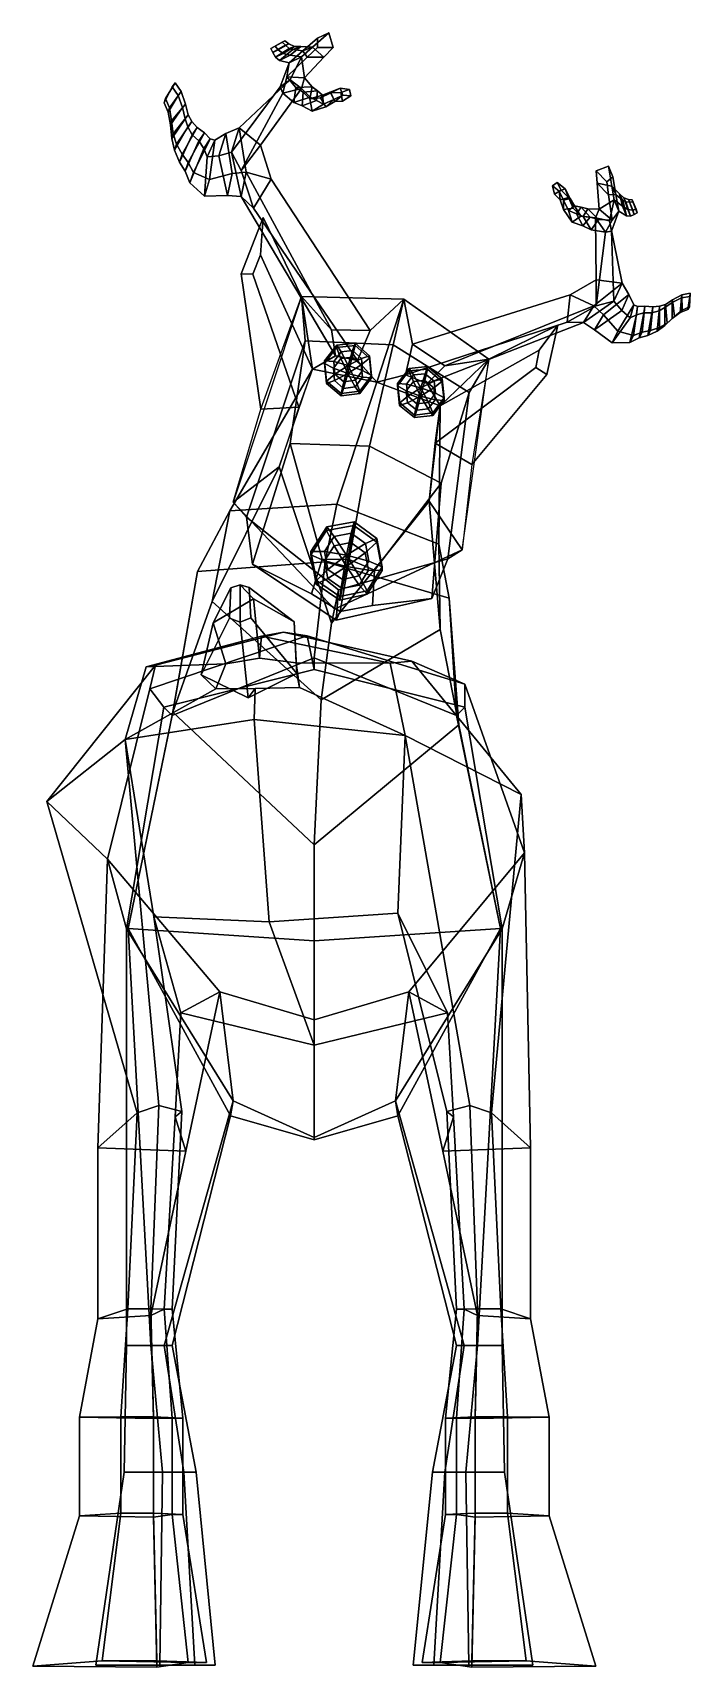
# Model space of a CAD drawing. Extents: x -83 to 111, y -151 to 330.
import ezdxf

# ---------------------------------------------------------------- set-up
doc = ezdxf.new("R2010")
doc.units = 0

msp = doc.modelspace()

# ---------------------------------------------------------------- linework, layer by layer
for points in [[(-12.830679, 325.566925, 200.126678), (-11.530196, 326.257477, 202.820618), (-8.694917, 327.778229, 203.067719), (-9.498033, 327.441772, 200.751144)], [(-8.520736, 326.514252, 204.353226), (-12.218382, 324.389587, 203.815842), (-12.830679, 325.566925, 200.126678), (-9.498033, 327.441772, 200.751144)], [(-10.668112, 325.186462, 206.751495), (-7.534149, 326.908112, 206.892456), (-8.694917, 327.778229, 203.067719), (-11.530196, 326.257477, 202.820618)], [(-7.534149, 326.908112, 206.892456), (-8.520736, 326.514252, 204.353226), (-9.498033, 327.441772, 200.751144), (-8.694917, 327.778229, 203.067719)], [(-0.506016, 325.98468, 214.430054), (4.327753, 330.223114, 211.132446), (0.923773, 328.634766, 209.913116), (-3.357312, 324.917084, 212.185349)], [(-3.357312, 324.917084, 212.185349), (0.923773, 328.634766, 209.913116), (0.906567, 325.906769, 209.445877), (-2.108557, 323.04715, 210.924774)], [(-0.506016, 325.98468, 214.430054), (2.857557, 323.038361, 213.042984), (5.609918, 325.901855, 211.101868), (4.327753, 330.223114, 211.132446)], [(4.327753, 330.223114, 211.132446), (5.609918, 325.901855, 211.101868), (0.906567, 325.906769, 209.445877), (0.923773, 328.634766, 209.913116)], [(-12.218382, 324.389587, 203.815842), (-10.668112, 325.186462, 206.751495), (-11.530196, 326.257477, 202.820618), (-12.830679, 325.566925, 200.126678)], [(-7.391225, 325.581268, 208.047073), (-11.3929, 322.994904, 208.272018), (-12.218382, 324.389587, 203.815842), (-8.520736, 326.514252, 204.353226)], [(-11.3929, 322.994904, 208.272018), (-9.150277, 324.057922, 211.16188), (-10.668112, 325.186462, 206.751495), (-12.218382, 324.389587, 203.815842)], [(-6.2939, 325.25119, 209.72551), (-10.274285, 322.080383, 211.20256), (-11.3929, 322.994904, 208.272018), (-7.391225, 325.581268, 208.047073)], [(-10.274285, 322.080383, 211.20256), (-7.142086, 323.569336, 213.643097), (-9.150277, 324.057922, 211.16188), (-11.3929, 322.994904, 208.272018)], [(-9.150277, 324.057922, 211.16188), (-5.820794, 326.148193, 210.624268), (-7.534149, 326.908112, 206.892456), (-10.668112, 325.186462, 206.751495)], [(-3.357312, 324.917084, 212.185349), (-7.441626, 321.308105, 214.355423), (-10.274285, 322.080383, 211.20256), (-6.2939, 325.25119, 209.72551)], [(-7.441626, 321.308105, 214.355423), (-3.751533, 323.092316, 216.646103), (-7.142086, 323.569336, 213.643097), (-10.274285, 322.080383, 211.20256)], [(-7.138368, 316.387512, 220.134125), (-3.751533, 323.092316, 216.646103), (-7.441626, 321.308105, 214.355423), (-10.060279, 314.24826, 216.914398)], [(-7.142086, 323.569336, 213.643097), (-3.928708, 326.118561, 212.032852), (-5.820794, 326.148193, 210.624268), (-9.150277, 324.057922, 211.16188)], [(-5.820794, 326.148193, 210.624268), (-7.391225, 325.581268, 208.047073), (-8.520736, 326.514252, 204.353226), (-7.534149, 326.908112, 206.892456)], [(-8.122345, 317.230377, 213.881821), (-7.441626, 321.308105, 214.355423), (-3.357312, 324.917084, 212.185349), (-2.108557, 323.04715, 210.924774)], [(-2.879675, 316.958191, 217.102417), (-8.122345, 317.230377, 213.881821), (-2.108557, 323.04715, 210.924774), (2.857557, 323.038361, 213.042984)], [(-3.928708, 326.118561, 212.032852), (-6.2939, 325.25119, 209.72551), (-7.391225, 325.581268, 208.047073), (-5.820794, 326.148193, 210.624268)], [(-3.751533, 323.092316, 216.646103), (-0.506016, 325.98468, 214.430054), (-3.928708, 326.118561, 212.032852), (-7.142086, 323.569336, 213.643097)], [(-7.138368, 316.387512, 220.134125), (-3.800689, 313.743652, 218.966599), (-2.879675, 316.958191, 217.102417), (-3.751533, 323.092316, 216.646103)], [(-0.506016, 325.98468, 214.430054), (-3.357312, 324.917084, 212.185349), (-6.2939, 325.25119, 209.72551), (-3.928708, 326.118561, 212.032852)], [(-2.879675, 316.958191, 217.102417), (2.857557, 323.038361, 213.042984), (-0.506016, 325.98468, 214.430054), (-3.751533, 323.092316, 216.646103)], [(2.857557, 323.038361, 213.042984), (-2.108557, 323.04715, 210.924774), (0.906567, 325.906769, 209.445877), (5.609918, 325.901855, 211.101868)], [(-10.060279, 314.24826, 216.914398), (-7.441626, 321.308105, 214.355423), (-8.122345, 317.230377, 213.881821), (-9.259626, 312.437012, 215.510498)], [(-43.779713, 310.882324, 203.286255), (-40.930332, 315.437073, 203.580612), (-41.814472, 314.263672, 201.1436), (-44.255814, 309.585968, 200.563217)], [(-40.075459, 311.769257, 203.94632), (-43.039883, 306.816254, 202.96991), (-44.255814, 309.585968, 200.563217), (-41.814472, 314.263672, 201.1436)], [(-42.628677, 308.08313, 206.055847), (-39.203968, 312.872131, 206.738754), (-40.930332, 315.437073, 203.580612), (-43.779713, 310.882324, 203.286255)], [(-39.203968, 312.872131, 206.738754), (-40.075459, 311.769257, 203.94632), (-41.814472, 314.263672, 201.1436), (-40.930332, 315.437073, 203.580612)], [(-24.422245, 295.037933, 224.835403), (-22.072704, 302.194733, 228.894608), (-7.138368, 316.387512, 220.134125), (-10.060279, 314.24826, 216.914398)], [(-24.422245, 295.037933, 224.835403), (-10.060279, 314.24826, 216.914398), (-9.259626, 312.437012, 215.510498), (-21.494175, 289.593872, 224.20549)], [(-22.072704, 302.194733, 228.894608), (-15.789359, 297.070496, 230.232483), (-3.800689, 313.743652, 218.966599), (-7.138368, 316.387512, 220.134125)], [(-21.494175, 289.593872, 224.20549), (-9.259626, 312.437012, 215.510498), (-3.800689, 313.743652, 218.966599), (-15.789359, 297.070496, 230.232483)], [(-9.259626, 312.437012, 215.510498), (-8.122345, 317.230377, 213.881821), (-5.401461, 314.089203, 212.475189), (-6.009465, 309.652222, 213.722076)], [(-3.800689, 313.743652, 218.966599), (-9.259626, 312.437012, 215.510498), (-6.009465, 309.652222, 213.722076), (-1.223669, 311.195007, 216.927094)], [(-8.122345, 317.230377, 213.881821), (-2.879675, 316.958191, 217.102417), (-0.666239, 314.235352, 215.400528), (-5.401461, 314.089203, 212.475189)], [(-6.009465, 309.652222, 213.722076), (-5.401461, 314.089203, 212.475189), (-3.297019, 312.713776, 211.54689), (-3.592118, 308.681152, 212.536087)], [(-5.401461, 314.089203, 212.475189), (-0.666239, 314.235352, 215.400528), (0.953439, 313.069519, 214.204941), (-3.297019, 312.713776, 211.54689)], [(-2.879675, 316.958191, 217.102417), (-3.800689, 313.743652, 218.966599), (-1.223669, 311.195007, 216.927094), (-0.666239, 314.235352, 215.400528)], [(-3.297019, 312.713776, 211.54689), (0.953439, 313.069519, 214.204941), (2.386665, 311.801666, 213.122513), (-1.284594, 310.723572, 210.577225)], [(-0.666239, 314.235352, 215.400528), (-1.223669, 311.195007, 216.927094), (0.620147, 310.268066, 215.48558), (0.953439, 313.069519, 214.204941)], [(0.953439, 313.069519, 214.204941), (0.620147, 310.268066, 215.48558), (2.704658, 309.187408, 213.935577), (2.386665, 311.801666, 213.122513)], [(1.849422, 311.017151, 209.187653), (4.704017, 312.702057, 211.788696), (7.638407, 313.845184, 210.158417), (4.926057, 312.525848, 207.914795)], [(4.704017, 312.702057, 211.788696), (5.747987, 310.590637, 212.12941), (8.368979, 311.845825, 210.566284), (7.638407, 313.845184, 210.158417)], [(4.926057, 312.525848, 207.914795), (7.638407, 313.845184, 210.158417), (10.400793, 313.462799, 208.484833), (7.780643, 312.621613, 206.599503)], [(7.638407, 313.845184, 210.158417), (8.368979, 311.845825, 210.566284), (10.723833, 311.581085, 209.027084), (10.400793, 313.462799, 208.484833)], [(8.364109, 310.073975, 206.837616), (7.780643, 312.621613, 206.599503), (10.400793, 313.462799, 208.484833), (10.723833, 311.581085, 209.027084)], [(-43.039883, 306.816254, 202.96991), (-42.628677, 308.08313, 206.055847), (-43.779713, 310.882324, 203.286255), (-44.255814, 309.585968, 200.563217)], [(-38.764233, 308.173035, 207.304016), (-42.335289, 303.046936, 205.763687), (-43.039883, 306.816254, 202.96991), (-40.075459, 311.769257, 203.94632)], [(-42.056484, 304.233063, 209.254822), (-37.96957, 309.139404, 210.500763), (-39.203968, 312.872131, 206.738754), (-42.628677, 308.08313, 206.055847)], [(-38.073238, 304.867462, 210.08255), (-41.93964, 299.071075, 208.478607), (-42.335289, 303.046936, 205.763687), (-38.764233, 308.173035, 207.304016)], [(-41.602661, 300.439453, 212.344193), (-37.159637, 306.000458, 213.614319), (-37.96957, 309.139404, 210.500763), (-42.056484, 304.233063, 209.254822)], [(-37.96957, 309.139404, 210.500763), (-38.764233, 308.173035, 207.304016), (-40.075459, 311.769257, 203.94632), (-39.203968, 312.872131, 206.738754)], [(-37.159637, 306.000458, 213.614319), (-38.073238, 304.867462, 210.08255), (-38.764233, 308.173035, 207.304016), (-37.96957, 309.139404, 210.500763)], [(-1.223669, 311.195007, 216.927094), (-6.009465, 309.652222, 213.722076), (-3.592118, 308.681152, 212.536087), (0.620147, 310.268066, 215.48558)], [(-3.592118, 308.681152, 212.536087), (-3.297019, 312.713776, 211.54689), (-1.284594, 310.723572, 210.577225), (-0.655615, 307.144409, 210.997314)], [(0.620147, 310.268066, 215.48558), (-3.592118, 308.681152, 212.536087), (-0.655615, 307.144409, 210.997314), (2.704658, 309.187408, 213.935577)], [(-1.284594, 310.723572, 210.577225), (2.386665, 311.801666, 213.122513), (4.704017, 312.702057, 211.788696), (1.849422, 311.017151, 209.187653)], [(-0.655615, 307.144409, 210.997314), (-1.284594, 310.723572, 210.577225), (1.849422, 311.017151, 209.187653), (3.446551, 308.341888, 209.05574)], [(2.704658, 309.187408, 213.935577), (-0.655615, 307.144409, 210.997314), (3.446551, 308.341888, 209.05574), (5.747987, 310.590637, 212.12941)], [(3.446551, 308.341888, 209.05574), (1.849422, 311.017151, 209.187653), (4.926057, 312.525848, 207.914795), (6.084508, 309.924591, 207.924072)], [(2.386665, 311.801666, 213.122513), (2.704658, 309.187408, 213.935577), (5.747987, 310.590637, 212.12941), (4.704017, 312.702057, 211.788696)], [(5.747987, 310.590637, 212.12941), (3.446551, 308.341888, 209.05574), (6.084508, 309.924591, 207.924072), (8.368979, 311.845825, 210.566284)], [(6.084508, 309.924591, 207.924072), (4.926057, 312.525848, 207.914795), (7.780643, 312.621613, 206.599503), (8.364109, 310.073975, 206.837616)], [(8.368979, 311.845825, 210.566284), (6.084508, 309.924591, 207.924072), (8.364109, 310.073975, 206.837616), (10.723833, 311.581085, 209.027084)], [(-42.335289, 303.046936, 205.763687), (-42.056484, 304.233063, 209.254822), (-42.628677, 308.08313, 206.055847), (-43.039883, 306.816254, 202.96991)], [(-41.93964, 299.071075, 208.478607), (-41.602661, 300.439453, 212.344193), (-42.056484, 304.233063, 209.254822), (-42.335289, 303.046936, 205.763687)], [(-37.271557, 302.486328, 212.245529), (-41.123798, 295.596954, 211.030746), (-41.93964, 299.071075, 208.478607), (-38.073238, 304.867462, 210.08255)], [(-40.565262, 297.39389, 215.241058), (-36.072151, 304.065979, 216.046005), (-37.159637, 306.000458, 213.614319), (-41.602661, 300.439453, 212.344193)], [(-38.863449, 294.444641, 218.470245), (-34.479969, 302.300262, 218.69133), (-36.072151, 304.065979, 216.046005), (-40.565262, 297.39389, 215.241058)], [(-36.072151, 304.065979, 216.046005), (-37.271557, 302.486328, 212.245529), (-38.073238, 304.867462, 210.08255), (-37.159637, 306.000458, 213.614319)], [(-34.479969, 302.300262, 218.69133), (-35.977203, 300.176544, 214.639786), (-37.271557, 302.486328, 212.245529), (-36.072151, 304.065979, 216.046005)], [(-41.123798, 295.596954, 211.030746), (-40.565262, 297.39389, 215.241058), (-41.602661, 300.439453, 212.344193), (-41.93964, 299.071075, 208.478607)], [(-35.977203, 300.176544, 214.639786), (-39.655472, 292.125519, 213.917877), (-41.123798, 295.596954, 211.030746), (-37.271557, 302.486328, 212.245529)], [(-33.982517, 298.374146, 217.071136), (-38.029808, 289.451965, 216.272339), (-39.655472, 292.125519, 213.917877), (-35.977203, 300.176544, 214.639786)], [(-37.165245, 292.021606, 221.329254), (-32.329971, 300.722839, 221.571945), (-34.479969, 302.300262, 218.69133), (-38.863449, 294.444641, 218.470245)], [(-35.591496, 289.065796, 224.510742), (-30.630407, 298.925446, 224.40535), (-32.329971, 300.722839, 221.571945), (-37.165245, 292.021606, 221.329254)], [(-32.329971, 300.722839, 221.571945), (-33.982517, 298.374146, 217.071136), (-35.977203, 300.176544, 214.639786), (-34.479969, 302.300262, 218.69133)], [(-30.845123, 287.03064, 228.928802), (-29.265862, 298.573853, 226.044052), (-30.630407, 298.925446, 224.40535), (-35.591496, 289.065796, 224.510742)], [(-30.630407, 298.925446, 224.40535), (-32.532146, 296.110687, 219.514587), (-33.982517, 298.374146, 217.071136), (-32.329971, 300.722839, 221.571945)], [(-29.265862, 298.573853, 226.044052), (-31.56098, 293.703888, 221.775131), (-32.532146, 296.110687, 219.514587), (-30.630407, 298.925446, 224.40535)], [(-26.011429, 300.502808, 227.161255), (-28.115953, 294.000977, 223.513489), (-31.56098, 293.703888, 221.775131), (-29.265862, 298.573853, 226.044052)], [(-24.156273, 288.729492, 231.784103), (-26.011429, 300.502808, 227.161255), (-29.265862, 298.573853, 226.044052), (-30.845123, 287.03064, 228.928802)], [(-22.072704, 302.194733, 228.894608), (-24.422245, 295.037933, 224.835403), (-28.115953, 294.000977, 223.513489), (-26.011429, 300.502808, 227.161255)], [(-20.052607, 289.164978, 234.024216), (-22.072704, 302.194733, 228.894608), (-26.011429, 300.502808, 227.161255), (-24.156273, 288.729492, 231.784103)], [(-20.052607, 289.164978, 234.024216), (-12.73339, 287.036621, 234.435867), (-15.789359, 297.070496, 230.232483), (-22.072704, 302.194733, 228.894608)], [(-39.655472, 292.125519, 213.917877), (-38.863449, 294.444641, 218.470245), (-40.565262, 297.39389, 215.241058), (-41.123798, 295.596954, 211.030746)], [(-38.029808, 289.451965, 216.272339), (-37.165245, 292.021606, 221.329254), (-38.863449, 294.444641, 218.470245), (-39.655472, 292.125519, 213.917877)], [(-32.532146, 296.110687, 219.514587), (-36.620342, 286.027466, 218.976273), (-38.029808, 289.451965, 216.272339), (-33.982517, 298.374146, 217.071136)], [(-31.56098, 293.703888, 221.775131), (-32.307617, 282.090942, 223.724411), (-36.620342, 286.027466, 218.976273), (-32.532146, 296.110687, 219.514587)], [(-28.115953, 294.000977, 223.513489), (-25.52298, 282.228546, 226.94838), (-32.307617, 282.090942, 223.724411), (-31.56098, 293.703888, 221.775131)], [(-24.422245, 295.037933, 224.835403), (-21.564972, 282.005859, 228.647064), (-25.52298, 282.228546, 226.94838), (-28.115953, 294.000977, 223.513489)], [(-21.564972, 282.005859, 228.647064), (-24.422245, 295.037933, 224.835403), (-21.494175, 289.593872, 224.20549), (-17.868469, 278.557404, 227.146561)], [(-12.73339, 287.036621, 234.435867), (-17.868469, 278.557404, 227.146561), (-21.494175, 289.593872, 224.20549), (-15.789359, 297.070496, 230.232483)], [(-36.620342, 286.027466, 218.976273), (-35.591496, 289.065796, 224.510742), (-37.165245, 292.021606, 221.329254), (-38.029808, 289.451965, 216.272339)], [(-32.307617, 282.090942, 223.724411), (-30.845123, 287.03064, 228.928802), (-35.591496, 289.065796, 224.510742), (-36.620342, 286.027466, 218.976273)], [(-21.564972, 282.005859, 228.647064), (-20.052607, 289.164978, 234.024216), (-24.156273, 288.729492, 231.784103), (-25.52298, 282.228546, 226.94838)], [(5.083462, 242.682144, 245.455246), (-20.052607, 289.164978, 234.024216), (-21.564972, 282.005859, 228.647064), (6.207108, 235.067627, 237.121063)], [(-20.052607, 289.164978, 234.024216), (5.083462, 242.682144, 245.455246), (16.43309, 242.546875, 245.903198), (-12.73339, 287.036621, 234.435867)], [(86.665077, 290.958282, 209.864761), (87.925835, 287.737823, 208.611191), (86.179398, 286.298615, 208.199646), (83.006165, 289.569214, 209.946762)], [(87.633965, 284.998413, 213.139023), (86.665077, 290.958282, 209.864761), (83.006165, 289.569214, 209.946762), (83.289726, 285.89389, 211.880844)], [(83.289726, 285.89389, 211.880844), (83.006165, 289.569214, 209.946762), (86.179398, 286.298615, 208.199646), (86.660141, 282.516449, 209.670746)], [(87.633965, 284.998413, 213.139023), (88.81308, 282.560211, 210.866501), (87.925835, 287.737823, 208.611191), (86.665077, 290.958282, 209.864761)], [(-25.52298, 282.228546, 226.94838), (-24.156273, 288.729492, 231.784103), (-30.845123, 287.03064, 228.928802), (-32.307617, 282.090942, 223.724411)], [(16.43309, 242.546875, 245.903198), (12.750793, 233.698669, 234.246689), (-17.868469, 278.557404, 227.146561), (-12.73339, 287.036621, 234.435867)], [(70.737068, 282.700806, 206.022934), (70.147171, 285.154449, 208.230301), (71.515976, 286.081726, 207.653229), (72.722176, 283.829651, 205.733994)], [(73.877777, 284.245117, 209.261719), (71.515976, 286.081726, 207.653229), (70.147171, 285.154449, 208.230301), (72.137428, 283.554291, 209.71524)], [(72.137428, 283.554291, 209.71524), (70.147171, 285.154449, 208.230301), (70.737068, 282.700806, 206.022934), (72.393929, 280.951965, 207.065506)], [(74.839119, 281.688812, 206.992477), (72.722176, 283.829651, 205.733994), (71.515976, 286.081726, 207.653229), (73.877777, 284.245117, 209.261719)], [(75.421638, 281.407837, 210.849701), (73.877777, 284.245117, 209.261719), (72.137428, 283.554291, 209.71524), (73.388069, 280.872131, 211.243942)], [(76.26342, 278.584717, 208.228943), (74.839119, 281.688812, 206.992477), (73.877777, 284.245117, 209.261719), (75.421638, 281.407837, 210.849701)], [(83.966896, 278.224457, 215.931229), (83.289726, 285.89389, 211.880844), (86.660141, 282.516449, 209.670746), (87.708076, 274.976013, 212.618439)], [(83.966896, 278.224457, 215.931229), (88.32473, 281.004517, 215.342484), (87.633965, 284.998413, 213.139023), (83.289726, 285.89389, 211.880844)], [(88.81308, 282.560211, 210.866501), (86.660141, 282.516449, 209.670746), (86.179398, 286.298615, 208.199646), (87.925835, 287.737823, 208.611191)], [(88.32473, 281.004517, 215.342484), (90.816513, 279.095825, 212.274719), (89.953392, 282.807312, 210.679153), (87.633965, 284.998413, 213.139023)], [(87.633965, 284.998413, 213.139023), (89.953392, 282.807312, 210.679153), (90.92527, 280.846985, 208.351196), (88.81308, 282.560211, 210.866501)], [(6.207108, 235.067627, 237.121063), (-21.564972, 282.005859, 228.647064), (-17.868469, 278.557404, 227.146561), (12.750793, 233.698669, 234.246689)], [(72.393929, 280.951965, 207.065506), (70.737068, 282.700806, 206.022934), (72.722176, 283.829651, 205.733994), (74.839119, 281.688812, 206.992477)], [(73.388069, 280.872131, 211.243942), (72.137428, 283.554291, 209.71524), (72.393929, 280.951965, 207.065506), (73.451752, 278.107117, 208.169922)], [(73.451752, 278.107117, 208.169922), (72.393929, 280.951965, 207.065506), (74.839119, 281.688812, 206.992477), (76.26342, 278.584717, 208.228943)], [(76.662598, 279.183289, 212.151108), (75.421638, 281.407837, 210.849701), (73.388069, 280.872131, 211.243942), (74.899536, 277.816132, 213.010956)], [(74.899536, 277.816132, 213.010956), (73.388069, 280.872131, 211.243942), (73.451752, 278.107117, 208.169922), (75.918877, 274.470001, 210.051331)], [(78.501534, 276.173553, 209.562363), (76.26342, 278.584717, 208.228943), (75.421638, 281.407837, 210.849701), (76.662598, 279.183289, 212.151108)], [(86.96756, 274.776001, 218.88652), (88.32473, 281.004517, 215.342484), (83.966896, 278.224457, 215.931229), (82.834671, 275.665039, 217.831619)], [(87.708076, 274.976013, 212.618439), (86.660141, 282.516449, 209.670746), (88.81308, 282.560211, 210.866501), (89.71151, 277.630188, 213.024368)], [(86.96756, 274.776001, 218.88652), (87.592819, 271.8172, 215.663879), (89.71151, 277.630188, 213.024368), (88.32473, 281.004517, 215.342484)], [(89.71151, 277.630188, 213.024368), (91.992134, 276.308899, 209.813797), (90.816513, 279.095825, 212.274719), (88.32473, 281.004517, 215.342484)], [(88.81308, 282.560211, 210.866501), (90.92527, 280.846985, 208.351196), (91.992134, 276.308899, 209.813797), (89.71151, 277.630188, 213.024368)], [(90.816513, 279.095825, 212.274719), (92.369591, 278.134186, 209.753876), (91.209984, 281.590271, 209.237869), (89.953392, 282.807312, 210.679153)], [(89.953392, 282.807312, 210.679153), (91.209984, 281.590271, 209.237869), (91.783203, 280.372345, 206.650513), (90.92527, 280.846985, 208.351196)], [(90.92527, 280.846985, 208.351196), (91.783203, 280.372345, 206.650513), (93.13031, 276.22998, 206.853607), (91.992134, 276.308899, 209.813797)], [(92.369591, 278.134186, 209.753876), (93.807655, 277.987427, 205.306259), (92.607864, 281.050751, 205.469559), (91.209984, 281.590271, 209.237869)], [(91.209984, 281.590271, 209.237869), (92.607864, 281.050751, 205.469559), (92.874489, 280.334198, 202.927917), (91.783203, 280.372345, 206.650513)], [(91.783203, 280.372345, 206.650513), (92.874489, 280.334198, 202.927917), (94.22467, 276.710083, 202.368042), (93.13031, 276.22998, 206.853607)], [(93.807655, 277.987427, 205.306259), (94.773468, 278.229462, 201.349899), (93.671333, 280.964233, 201.617035), (92.607864, 281.050751, 205.469559)], [(92.607864, 281.050751, 205.469559), (93.671333, 280.964233, 201.617035), (93.860474, 280.393433, 199.29982), (92.874489, 280.334198, 202.927917)], [(92.874489, 280.334198, 202.927917), (93.860474, 280.393433, 199.29982), (95.092285, 277.166595, 198.655273), (94.22467, 276.710083, 202.368042)], [(95.092285, 277.166595, 198.655273), (93.860474, 280.393433, 199.29982), (93.671333, 280.964233, 201.617035), (94.773468, 278.229462, 201.349899)], [(-15.096739, 275.770966, 241.258316), (-15.854127, 264.765381, 234.791031), (-18.056986, 259.092194, 233.980042), (-21.506123, 259.170166, 238.852875)], [(-21.506123, 259.170166, 238.852875), (-15.696555, 219.37825, 251.420761), (-3.764669, 252.487228, 256.067749), (-15.096739, 275.770966, 241.258316)], [(-15.854127, 264.765381, 234.791031), (-15.096739, 275.770966, 241.258316), (-3.764669, 252.487228, 256.067749), (-0.505886, 231.132614, 233.9991)], [(75.918877, 274.470001, 210.051331), (73.451752, 278.107117, 208.169922), (76.26342, 278.584717, 208.228943), (78.501534, 276.173553, 209.562363)], [(78.570381, 278.859009, 213.182449), (76.662598, 279.183289, 212.151108), (74.899536, 277.816132, 213.010956), (77.210533, 276.921997, 214.50087)], [(77.210533, 276.921997, 214.50087), (74.899536, 277.816132, 213.010956), (75.918877, 274.470001, 210.051331), (79.140884, 273.292908, 211.509079)], [(79.140884, 273.292908, 211.509079), (75.918877, 274.470001, 210.051331), (78.501534, 276.173553, 209.562363), (81.26062, 275.887085, 210.459045)], [(81.26062, 275.887085, 210.459045), (78.501534, 276.173553, 209.562363), (76.662598, 279.183289, 212.151108), (78.570381, 278.859009, 213.182449)], [(80.558823, 278.330872, 214.324371), (78.570381, 278.859009, 213.182449), (77.210533, 276.921997, 214.50087), (79.241173, 276.105072, 215.889221)], [(79.241173, 276.105072, 215.889221), (77.210533, 276.921997, 214.50087), (79.140884, 273.292908, 211.509079), (81.610138, 272.151703, 212.633133)], [(83.710823, 275.173279, 211.322556), (81.26062, 275.887085, 210.459045), (78.570381, 278.859009, 213.182449), (80.558823, 278.330872, 214.324371)], [(81.610138, 272.151703, 212.633133), (79.140884, 273.292908, 211.509079), (81.26062, 275.887085, 210.459045), (83.710823, 275.173279, 211.322556)], [(83.966896, 278.224457, 215.931229), (80.558823, 278.330872, 214.324371), (79.241173, 276.105072, 215.889221), (82.834671, 275.665039, 217.831619)], [(82.834671, 275.665039, 217.831619), (79.241173, 276.105072, 215.889221), (81.610138, 272.151703, 212.633133), (85.817284, 271.436218, 214.31105)], [(87.708076, 274.976013, 212.618439), (83.710823, 275.173279, 211.322556), (80.558823, 278.330872, 214.324371), (83.966896, 278.224457, 215.931229)], [(85.817284, 271.436218, 214.31105), (81.610138, 272.151703, 212.633133), (83.710823, 275.173279, 211.322556), (87.708076, 274.976013, 212.618439)], [(90.659592, 256.450226, 227.634094), (86.96756, 274.776001, 218.88652), (82.834671, 275.665039, 217.831619), (83.034737, 257.408081, 229.151306)], [(82.993668, 249.758636, 223.173218), (83.034737, 257.408081, 229.151306), (82.834671, 275.665039, 217.831619), (85.817284, 271.436218, 214.31105)], [(87.592819, 271.8172, 215.663879), (85.817284, 271.436218, 214.31105), (87.708076, 274.976013, 212.618439), (89.71151, 277.630188, 213.024368)], [(88.284752, 251.14444, 223.673843), (87.592819, 271.8172, 215.663879), (86.96756, 274.776001, 218.88652), (90.659592, 256.450226, 227.634094)], [(91.992134, 276.308899, 209.813797), (93.13031, 276.22998, 206.853607), (92.369591, 278.134186, 209.753876), (90.816513, 279.095825, 212.274719)], [(93.13031, 276.22998, 206.853607), (94.22467, 276.710083, 202.368042), (93.807655, 277.987427, 205.306259), (92.369591, 278.134186, 209.753876)], [(94.22467, 276.710083, 202.368042), (95.092285, 277.166595, 198.655273), (94.773468, 278.229462, 201.349899), (93.807655, 277.987427, 205.306259)], [(88.284752, 251.14444, 223.673843), (82.993668, 249.758636, 223.173218), (85.817284, 271.436218, 214.31105), (87.592819, 271.8172, 215.663879)], [(-18.056986, 259.092194, 233.980042), (-15.854127, 264.765381, 234.791031), (-0.505886, 231.132614, 233.9991), (-4.549309, 219.899277, 232.458786)], [(-21.506123, 259.170166, 238.852875), (-18.056986, 259.092194, 233.980042), (-4.549309, 219.899277, 232.458786), (-15.696555, 219.37825, 251.420761)], [(75.394524, 253.026443, 233.543884), (83.034737, 257.408081, 229.151306), (82.993668, 249.758636, 223.173218), (74.445854, 244.948029, 226.314301)], [(82.303787, 249.812408, 232.995911), (90.659592, 256.450226, 227.634094), (83.034737, 257.408081, 229.151306), (75.394524, 253.026443, 233.543884)], [(82.303787, 249.812408, 232.995911), (85.176308, 247.178787, 230.710693), (92.66494, 253.135818, 225.877075), (90.659592, 256.450226, 227.634094)], [(90.659592, 256.450226, 227.634094), (92.66494, 253.135818, 225.877075), (90.562309, 248.371643, 222.321167), (88.284752, 251.14444, 223.673843)], [(-3.764669, 252.487228, 256.067749), (-23.908731, 191.937485, 247.817139), (-19.913324, 187.540436, 270.799438), (-2.711052, 239.518906, 278.006378)], [(5.083462, 242.682144, 245.455246), (-3.764669, 252.487228, 256.067749), (26.420607, 251.743744, 257.280121), (16.43309, 242.546875, 245.903198)], [(6.207108, 235.067627, 237.121063), (-0.505886, 231.132614, 233.9991), (-3.764669, 252.487228, 256.067749), (5.083462, 242.682144, 245.455246)], [(-3.764669, 252.487228, 256.067749), (-2.711052, 239.518906, 278.006378), (23.27527, 238.321594, 278.799377), (26.420607, 251.743744, 257.280121)], [(12.750793, 233.698669, 234.246689), (16.43309, 242.546875, 245.903198), (26.420607, 251.743744, 257.280121), (18.413412, 227.255157, 226.435043)], [(26.841772, 229.471832, 234.160263), (18.413412, 227.255157, 226.435043), (26.420607, 251.743744, 257.280121), (28.889164, 238.519928, 245.814545)], [(51.436386, 234.113449, 255.651321), (26.420607, 251.743744, 257.280121), (23.27527, 238.321594, 278.799377), (45.584042, 224.291733, 277.679291)], [(38.448956, 232.129456, 245.227859), (28.889164, 238.519928, 245.814545), (26.420607, 251.743744, 257.280121), (51.436386, 234.113449, 255.651321)], [(28.889164, 238.519928, 245.814545), (75.394524, 253.026443, 233.543884), (74.445854, 244.948029, 226.314301), (26.841772, 229.471832, 234.160263)], [(28.889164, 238.519928, 245.814545), (38.448956, 232.129456, 245.227859), (82.303787, 249.812408, 232.995911), (75.394524, 253.026443, 233.543884)], [(79.337738, 244.831268, 227.715698), (74.445854, 244.948029, 226.314301), (82.993668, 249.758636, 223.173218), (88.284752, 251.14444, 223.673843)], [(88.284752, 251.14444, 223.673843), (90.562309, 248.371643, 222.321167), (82.53894, 242.718384, 225.965881), (79.337738, 244.831268, 227.715698)], [(85.176308, 247.178787, 230.710693), (89.459145, 242.348206, 227.800354), (94.093773, 250.114212, 224.750656), (92.66494, 253.135818, 225.877075)], [(92.66494, 253.135818, 225.877075), (94.093773, 250.114212, 224.750656), (93.03186, 246.235703, 220.545853), (90.562309, 248.371643, 222.321167)], [(103.309784, 249.276123, 208.597473), (105.424995, 250.807693, 205.753677), (105.447487, 246.053589, 204.269913), (103.25135, 243.955261, 207.056366)], [(103.434517, 250.191284, 212.109375), (105.538879, 251.574936, 208.932465), (105.424995, 250.807693, 205.753677), (103.309784, 249.276123, 208.597473)], [(103.945808, 244.633575, 210.889908), (106.078529, 246.609161, 207.731628), (105.538879, 251.574936, 208.932465), (103.434517, 250.191284, 212.109375)], [(105.538879, 251.574936, 208.932465), (108.255524, 253.026062, 205.089386), (108.14959, 252.12529, 202.316299), (105.424995, 250.807693, 205.753677)], [(105.424995, 250.807693, 205.753677), (108.14959, 252.12529, 202.316299), (107.791443, 247.827881, 201.40239), (105.447487, 246.053589, 204.269913)], [(106.078529, 246.609161, 207.731628), (108.340706, 248.51799, 204.459183), (108.255524, 253.026062, 205.089386), (105.538879, 251.574936, 208.932465)], [(108.14959, 252.12529, 202.316299), (110.657211, 252.546753, 199.447083), (110.049339, 248.716537, 198.931915), (107.791443, 247.827881, 201.40239)], [(108.255524, 253.026062, 205.089386), (110.768471, 253.504333, 201.863739), (110.657211, 252.546753, 199.447083), (108.14959, 252.12529, 202.316299)], [(108.340706, 248.51799, 204.459183), (110.542305, 249.473343, 201.626328), (110.768471, 253.504333, 201.863739), (108.255524, 253.026062, 205.089386)], [(110.542305, 249.473343, 201.626328), (110.049339, 248.716537, 198.931915), (110.657211, 252.546753, 199.447083), (110.768471, 253.504333, 201.863739)], [(38.448956, 232.129456, 245.227859), (33.28093, 226.9543, 236.955338), (79.337738, 244.831268, 227.715698), (82.303787, 249.812408, 232.995911)], [(79.337738, 244.831268, 227.715698), (82.53894, 242.718384, 225.965881), (85.176308, 247.178787, 230.710693), (82.303787, 249.812408, 232.995911)], [(90.562309, 248.371643, 222.321167), (93.03186, 246.235703, 220.545853), (87.778046, 238.872116, 222.666321), (82.53894, 242.718384, 225.965881)], [(82.53894, 242.718384, 225.965881), (87.778046, 238.872116, 222.666321), (89.459145, 242.348206, 227.800354), (85.176308, 247.178787, 230.710693)], [(93.03186, 246.235703, 220.545853), (94.920586, 247.165466, 218.237091), (92.979095, 239.00798, 217.815964), (87.778046, 238.872116, 222.666321)], [(89.459145, 242.348206, 227.800354), (94.050087, 241.021301, 223.300018), (95.245071, 249.582764, 223.091156), (94.093773, 250.114212, 224.750656)], [(94.920586, 247.165466, 218.237091), (97.103722, 247.72226, 215.741043), (95.683495, 240.345078, 215.045837), (92.979095, 239.00798, 217.815964)], [(94.093773, 250.114212, 224.750656), (95.245071, 249.582764, 223.091156), (94.920586, 247.165466, 218.237091), (93.03186, 246.235703, 220.545853)], [(94.050087, 241.021301, 223.300018), (96.628448, 241.99054, 220.057236), (97.353264, 249.730042, 220.209671), (95.245071, 249.582764, 223.091156)], [(95.245071, 249.582764, 223.091156), (97.353264, 249.730042, 220.209671), (97.103722, 247.72226, 215.741043), (94.920586, 247.165466, 218.237091)], [(97.103722, 247.72226, 215.741043), (99.475853, 247.682449, 213.257294), (98.207977, 241.075897, 212.632462), (95.683495, 240.345078, 215.045837)], [(96.628448, 241.99054, 220.057236), (99.054878, 242.543243, 217.142395), (99.694542, 249.478912, 217.278534), (97.353264, 249.730042, 220.209671)], [(97.353264, 249.730042, 220.209671), (99.694542, 249.478912, 217.278534), (99.475853, 247.682449, 213.257294), (97.103722, 247.72226, 215.741043)], [(99.475853, 247.682449, 213.257294), (101.560799, 248.327393, 210.809921), (100.978172, 242.352982, 209.674362), (98.207977, 241.075897, 212.632462)], [(99.054878, 242.543243, 217.142395), (101.730263, 243.390564, 213.847855), (101.711426, 249.648117, 214.585861), (99.694542, 249.478912, 217.278534)], [(99.694542, 249.478912, 217.278534), (101.711426, 249.648117, 214.585861), (101.560799, 248.327393, 210.809921), (99.475853, 247.682449, 213.257294)], [(101.560799, 248.327393, 210.809921), (103.309784, 249.276123, 208.597473), (103.25135, 243.955261, 207.056366), (100.978172, 242.352982, 209.674362)], [(101.711426, 249.648117, 214.585861), (103.434517, 250.191284, 212.109375), (103.309784, 249.276123, 208.597473), (101.560799, 248.327393, 210.809921)], [(101.730263, 243.390564, 213.847855), (103.945808, 244.633575, 210.889908), (103.434517, 250.191284, 212.109375), (101.711426, 249.648117, 214.585861)], [(103.25135, 243.955261, 207.056366), (105.447487, 246.053589, 204.269913), (106.078529, 246.609161, 207.731628), (103.945808, 244.633575, 210.889908)], [(105.447487, 246.053589, 204.269913), (107.791443, 247.827881, 201.40239), (108.340706, 248.51799, 204.459183), (106.078529, 246.609161, 207.731628)], [(107.791443, 247.827881, 201.40239), (110.049339, 248.716537, 198.931915), (110.542305, 249.473343, 201.626328), (108.340706, 248.51799, 204.459183)], [(33.28093, 226.9543, 236.955338), (26.841772, 229.471832, 234.160263), (74.445854, 244.948029, 226.314301), (79.337738, 244.831268, 227.715698)], [(66.239319, 236.695465, 234.137726), (37.063148, 220.33522, 233.787521), (51.436386, 234.113449, 255.651321), (71.707886, 244.084885, 240.471649)], [(68.460541, 229.553268, 238.188965), (71.707886, 244.084885, 240.471649), (51.436386, 234.113449, 255.651321), (46.375401, 203.081711, 251.12883)], [(71.707886, 244.084885, 240.471649), (68.460541, 229.553268, 238.188965), (65.218239, 231.633469, 233.36351), (66.239319, 236.695465, 234.137726)], [(87.778046, 238.872116, 222.666321), (92.979095, 239.00798, 217.815964), (94.050087, 241.021301, 223.300018), (89.459145, 242.348206, 227.800354)], [(92.979095, 239.00798, 217.815964), (95.683495, 240.345078, 215.045837), (96.628448, 241.99054, 220.057236), (94.050087, 241.021301, 223.300018)], [(95.683495, 240.345078, 215.045837), (98.207977, 241.075897, 212.632462), (99.054878, 242.543243, 217.142395), (96.628448, 241.99054, 220.057236)], [(98.207977, 241.075897, 212.632462), (100.978172, 242.352982, 209.674362), (101.730263, 243.390564, 213.847855), (99.054878, 242.543243, 217.142395)], [(100.978172, 242.352982, 209.674362), (103.25135, 243.955261, 207.056366), (103.945808, 244.633575, 210.889908), (101.730263, 243.390564, 213.847855)], [(-18.154379, 173.736572, 301.781342), (-7.14772, 209.276047, 302.553772), (-2.711052, 239.518906, 278.006378), (-19.913324, 187.540436, 270.799438)], [(23.27527, 238.321594, 278.799377), (-2.711052, 239.518906, 278.006378), (-7.14772, 209.276047, 302.553772), (16.298367, 208.46019, 303.30719)], [(3.033494, 232.813431, 290.442657), (6.573181, 237.468582, 291.197113), (6.604494, 238.215637, 286.40152), (3.06277, 233.556793, 285.646881)], [(5.644817, 231.396255, 294.305389), (7.819664, 234.263748, 294.770599), (6.573181, 237.468582, 291.197113), (3.033494, 232.813431, 290.442657)], [(3.06277, 233.556793, 285.646881), (6.604494, 238.215637, 286.40152), (7.899586, 236.21582, 282.21524), (5.721469, 233.342438, 281.749756)], [(5.721469, 233.342438, 281.749756), (7.899586, 236.21582, 282.21524), (9.994056, 232.252182, 280.239899)], [(6.573181, 237.468582, 291.197113), (12.056416, 238.069702, 291.481262), (12.088589, 238.818222, 286.68573), (6.604494, 238.215637, 286.40152)], [(7.819664, 234.263748, 294.770599), (11.208948, 234.649216, 294.946228), (12.056416, 238.069702, 291.481262), (6.573181, 237.468582, 291.197113)], [(7.899586, 236.21582, 282.21524), (6.604494, 238.215637, 286.40152), (12.088589, 238.818222, 286.68573), (11.290244, 236.603745, 282.390991)], [(9.994056, 232.252182, 280.239899), (7.899586, 236.21582, 282.21524), (11.290244, 236.603745, 282.390991)], [(9.994056, 232.252182, 280.239899), (11.290244, 236.603745, 282.390991), (13.908964, 234.312668, 282.174194)], [(13.829041, 232.360596, 294.729584), (16.276106, 234.352982, 291.128967), (12.056416, 238.069702, 291.481262), (11.208948, 234.649216, 294.946228)], [(13.908964, 234.312668, 282.174194), (11.290244, 236.603745, 282.390991), (12.088589, 238.818222, 286.68573), (16.307419, 235.100006, 286.333405)], [(16.276106, 234.352982, 291.128967), (16.307419, 235.100006, 286.333405), (12.088589, 238.818222, 286.68573), (12.056416, 238.069702, 291.481262)], [(23.27527, 238.321594, 278.799377), (16.298367, 208.46019, 303.30719), (37.354111, 197.595093, 302.344574), (45.584042, 224.291733, 277.679291)], [(65.218239, 231.633469, 233.36351), (35.630547, 209.308334, 232.268326), (37.063148, 220.33522, 233.787521), (66.239319, 236.695465, 234.137726)], [(-24.869043, 189.364929, 185.356415), (-30.06167, 162.660614, 192.549728), (-10.34796, 202.358063, 230.130493), (-0.505886, 231.132614, 233.9991)], [(-24.869043, 189.364929, 185.356415), (-0.505886, 231.132614, 233.9991), (18.413412, 227.255157, 226.435043), (6.645048, 191.407898, 183.382584)], [(6.207108, 235.067627, 237.121063), (12.750793, 233.698669, 234.246689), (18.413412, 227.255157, 226.435043), (-0.505886, 231.132614, 233.9991)], [(3.582266, 226.877609, 289.665771), (3.033494, 232.813431, 290.442657), (3.06277, 233.556793, 285.646881), (3.609574, 227.617279, 284.869843)], [(3.582266, 226.877609, 289.665771), (5.985466, 227.744324, 293.825348), (5.644817, 231.396255, 294.305389), (3.033494, 232.813431, 290.442657)], [(3.609574, 227.617279, 284.869843), (3.06277, 233.556793, 285.646881), (5.721469, 233.342438, 281.749756), (6.058909, 229.684555, 281.26947)], [(9.899308, 229.846542, 295.759552), (7.819664, 234.263748, 294.770599), (5.644817, 231.396255, 294.305389)], [(5.985466, 227.744324, 293.825348), (9.899308, 229.846542, 295.759552), (5.644817, 231.396255, 294.305389)], [(6.058909, 229.684555, 281.26947), (5.721469, 233.342438, 281.749756), (9.994056, 232.252182, 280.239899)], [(8.715425, 227.418884, 281.055786), (6.058909, 229.684555, 281.26947), (9.994056, 232.252182, 280.239899)], [(9.899308, 229.846542, 295.759552), (11.208948, 234.649216, 294.946228), (7.819664, 234.263748, 294.770599)], [(8.715425, 227.418884, 281.055786), (9.994056, 232.252182, 280.239899), (12.108227, 227.854492, 281.23175)], [(9.899308, 229.846542, 295.759552), (13.829041, 232.360596, 294.729584), (11.208948, 234.649216, 294.946228)], [(9.899308, 229.846542, 295.759552), (14.171897, 228.756271, 294.249695), (13.829041, 232.360596, 294.729584)], [(14.248548, 230.702454, 281.694061), (9.994056, 232.252182, 280.239899), (13.908964, 234.312668, 282.174194)], [(12.108227, 227.854492, 281.23175), (9.994056, 232.252182, 280.239899), (14.248548, 230.702454, 281.694061)], [(14.171897, 228.756271, 294.249695), (16.830595, 228.541901, 290.35257), (16.276106, 234.352982, 291.128967), (13.829041, 232.360596, 294.729584)], [(16.859873, 229.285263, 285.556793), (14.248548, 230.702454, 281.694061), (13.908964, 234.312668, 282.174194), (16.307419, 235.100006, 286.333405)], [(16.830595, 228.541901, 290.35257), (16.859873, 229.285263, 285.556793), (16.307419, 235.100006, 286.333405), (16.276106, 234.352982, 291.128967)], [(24.46837, 226.177246, 290.302673), (27.891376, 230.623306, 291.047424), (27.922688, 231.370331, 286.251831), (24.49765, 226.920609, 285.506897)], [(24.49765, 226.920609, 285.506897), (27.922688, 231.370331, 286.251831), (29.262781, 229.450134, 282.069275), (27.156347, 226.706268, 281.609772)], [(27.891376, 230.623306, 291.047424), (33.325226, 231.138474, 291.327423), (33.357399, 231.886993, 286.531891), (27.922688, 231.370331, 286.251831)], [(29.182859, 227.498032, 294.624634), (32.542046, 227.830154, 294.79776), (33.325226, 231.138474, 291.327423), (27.891376, 230.623306, 291.047424)], [(29.262781, 229.450134, 282.069275), (27.922688, 231.370331, 286.251831), (33.357399, 231.886993, 286.531891), (32.623344, 229.784683, 282.242523)], [(35.192234, 225.59491, 294.583618), (37.594303, 227.50769, 290.979279), (33.325226, 231.138474, 291.327423), (32.542046, 227.830154, 294.79776)], [(35.272156, 227.546951, 282.028229), (32.623344, 229.784683, 282.242523), (33.357399, 231.886993, 286.531891), (37.625614, 228.254715, 286.183685)], [(33.28093, 226.9543, 236.955338), (38.448956, 232.129456, 245.227859), (51.436386, 234.113449, 255.651321), (37.063148, 220.33522, 233.787521)], [(37.594303, 227.50769, 290.979279), (37.625614, 228.254715, 286.183685), (33.357399, 231.886993, 286.531891), (33.325226, 231.138474, 291.327423)], [(68.460541, 229.553268, 238.188965), (46.375401, 203.081711, 251.12883), (35.630547, 209.308334, 232.268326), (65.218239, 231.633469, 233.36351)], [(51.436386, 234.113449, 255.651321), (45.584042, 224.291733, 277.679291), (39.392265, 175.224289, 270.624725), (43.571365, 177.904541, 247.617767)], [(7.900796, 223.227554, 289.321747), (8.643291, 225.48114, 293.611816), (5.985466, 227.744324, 293.825348), (3.582266, 226.877609, 289.665771)], [(7.900796, 223.227554, 289.321747), (3.582266, 226.877609, 289.665771), (3.609574, 227.617279, 284.869843), (7.927305, 223.965698, 284.525726)], [(7.927305, 223.965698, 284.525726), (3.609574, 227.617279, 284.869843), (6.058909, 229.684555, 281.26947), (8.715425, 227.418884, 281.055786)], [(8.643291, 225.48114, 293.611816), (9.899308, 229.846542, 295.759552), (5.985466, 227.744324, 293.825348)], [(36.668068, 179.602173, 185.250504), (6.645048, 191.407898, 183.382584), (18.413412, 227.255157, 226.435043), (37.063148, 220.33522, 233.787521)], [(7.927305, 223.965698, 284.525726), (8.715425, 227.418884, 281.055786), (12.108227, 227.854492, 281.23175), (13.417057, 224.693069, 284.810394)], [(8.643291, 225.48114, 293.611816), (12.034781, 225.914261, 293.787628), (9.899308, 229.846542, 295.759552)], [(12.034781, 225.914261, 293.787628), (14.171897, 228.756271, 294.249695), (9.899308, 229.846542, 295.759552)], [(13.38975, 223.9534, 289.606354), (16.830595, 228.541901, 290.35257), (14.171897, 228.756271, 294.249695), (12.034781, 225.914261, 293.787628)], [(13.417057, 224.693069, 284.810394), (12.108227, 227.854492, 281.23175), (14.248548, 230.702454, 281.694061), (16.859873, 229.285263, 285.556793)], [(13.38975, 223.9534, 289.606354), (13.417057, 224.693069, 284.810394), (16.859873, 229.285263, 285.556793), (16.830595, 228.541901, 290.35257)], [(33.28093, 226.9543, 236.955338), (37.063148, 220.33522, 233.787521), (18.413412, 227.255157, 226.435043), (26.841772, 229.471832, 234.160263)], [(27.079697, 224.760086, 294.165375), (29.182859, 227.498032, 294.624634), (27.891376, 230.623306, 291.047424), (24.46837, 226.177246, 290.302673)], [(25.130184, 220.45285, 289.535217), (24.46837, 226.177246, 290.302673), (24.49765, 226.920609, 285.506897), (25.157494, 221.19252, 284.739258)], [(25.157494, 221.19252, 284.739258), (24.49765, 226.920609, 285.506897), (27.156347, 226.706268, 281.609772), (27.564087, 223.178726, 281.135345)], [(31.33419, 223.210358, 295.619568), (29.182859, 227.498032, 294.624634), (27.079697, 224.760086, 294.165375)], [(27.156347, 226.706268, 281.609772), (29.262781, 229.450134, 282.069275), (31.428936, 225.615997, 280.099915)], [(27.564087, 223.178726, 281.135345), (27.156347, 226.706268, 281.609772), (31.428936, 225.615997, 280.099915)], [(31.33419, 223.210358, 295.619568), (32.542046, 227.830154, 294.79776), (29.182859, 227.498032, 294.624634)], [(31.428936, 225.615997, 280.099915), (29.262781, 229.450134, 282.069275), (32.623344, 229.784683, 282.242523)], [(31.33419, 223.210358, 295.619568), (35.192234, 225.59491, 294.583618), (32.542046, 227.830154, 294.79776)], [(31.428936, 225.615997, 280.099915), (32.623344, 229.784683, 282.242523), (35.272156, 227.546951, 282.028229)], [(35.683426, 224.066269, 281.554077), (31.428936, 225.615997, 280.099915), (35.272156, 227.546951, 282.028229)], [(35.606773, 222.120087, 294.10968), (38.265469, 221.905746, 290.212585), (37.594303, 227.50769, 290.979279), (35.192234, 225.59491, 294.583618)], [(38.29475, 222.649078, 285.416809), (35.683426, 224.066269, 281.554077), (35.272156, 227.546951, 282.028229), (37.625614, 228.254715, 286.183685)], [(38.265469, 221.905746, 290.212585), (38.29475, 222.649078, 285.416809), (37.625614, 228.254715, 286.183685), (37.594303, 227.50769, 290.979279)], [(7.900796, 223.227554, 289.321747), (13.38975, 223.9534, 289.606354), (12.034781, 225.914261, 293.787628), (8.643291, 225.48114, 293.611816)], [(7.900796, 223.227554, 289.321747), (7.927305, 223.965698, 284.525726), (13.417057, 224.693069, 284.810394), (13.38975, 223.9534, 289.606354)], [(25.130184, 220.45285, 289.535217), (27.490641, 221.23851, 293.691223), (27.079697, 224.760086, 294.165375), (24.46837, 226.177246, 290.302673)], [(29.520977, 217.62912, 284.398956), (25.157494, 221.19252, 284.739258), (27.564087, 223.178726, 281.135345), (30.249311, 220.967346, 280.924011)], [(27.490641, 221.23851, 293.691223), (31.33419, 223.210358, 295.619568), (27.079697, 224.760086, 294.165375)], [(30.177177, 219.029572, 293.480042), (31.33419, 223.210358, 295.619568), (27.490641, 221.23851, 293.691223)], [(30.249311, 220.967346, 280.924011), (27.564087, 223.178726, 281.135345), (31.428936, 225.615997, 280.099915)], [(30.177177, 219.029572, 293.480042), (33.539959, 219.408478, 293.653503), (31.33419, 223.210358, 295.619568)], [(30.249311, 220.967346, 280.924011), (31.428936, 225.615997, 280.099915), (33.613403, 221.348663, 281.097595)], [(31.33419, 223.210358, 295.619568), (35.606773, 222.120087, 294.10968), (35.192234, 225.59491, 294.583618)], [(33.539959, 219.408478, 293.653503), (35.606773, 222.120087, 294.10968), (31.33419, 223.210358, 295.619568)], [(33.613403, 221.348663, 281.097595), (31.428936, 225.615997, 280.099915), (35.683426, 224.066269, 281.554077)], [(34.937668, 217.52861, 289.475769), (38.265469, 221.905746, 290.212585), (35.606773, 222.120087, 294.10968), (33.539959, 219.408478, 293.653503)], [(34.964977, 218.268265, 284.67984), (33.613403, 221.348663, 281.097595), (35.683426, 224.066269, 281.554077), (38.29475, 222.649078, 285.416809)], [(34.640652, 163.629471, 301.649109), (39.392265, 175.224289, 270.624725), (45.584042, 224.291733, 277.679291), (37.354111, 197.595093, 302.344574)], [(34.937668, 217.52861, 289.475769), (34.964977, 218.268265, 284.67984), (38.29475, 222.649078, 285.416809), (38.265469, 221.905746, 290.212585)], [(-15.696555, 219.37825, 251.420761), (-4.549309, 219.899277, 232.458786), (-10.34796, 202.358063, 230.130493), (-23.908731, 191.937485, 247.817139)], [(29.494467, 216.890945, 289.194977), (30.177177, 219.029572, 293.480042), (27.490641, 221.23851, 293.691223), (25.130184, 220.45285, 289.535217)], [(29.494467, 216.890945, 289.194977), (25.130184, 220.45285, 289.535217), (25.157494, 221.19252, 284.739258), (29.520977, 217.62912, 284.398956)], [(29.494467, 216.890945, 289.194977), (34.937668, 217.52861, 289.475769), (33.539959, 219.408478, 293.653503), (30.177177, 219.029572, 293.480042)], [(29.494467, 216.890945, 289.194977), (29.520977, 217.62912, 284.398956), (34.964977, 218.268265, 284.67984), (34.937668, 217.52861, 289.475769)], [(29.520977, 217.62912, 284.398956), (30.249311, 220.967346, 280.924011), (33.613403, 221.348663, 281.097595), (34.964977, 218.268265, 284.67984)], [(36.668068, 179.602173, 185.250504), (37.063148, 220.33522, 233.787521), (33.856102, 192.298599, 229.974167), (37.075638, 154.46344, 192.481262)], [(-0.800032, 164.952301, 339.987213), (2.29547, 175.165237, 341.2388), (-7.14772, 209.276047, 302.553772), (-18.154379, 173.736572, 301.781342)], [(2.29547, 175.165237, 341.2388), (10.290265, 175.039154, 341.564362), (16.298367, 208.46019, 303.30719), (-7.14772, 209.276047, 302.553772)], [(17.707258, 171.884857, 341.191132), (37.354111, 197.595093, 302.344574), (16.298367, 208.46019, 303.30719), (10.290265, 175.039154, 341.564362)], [(46.375401, 203.081711, 251.12883), (43.571365, 177.904541, 247.617767), (33.856102, 192.298599, 229.974167), (35.630547, 209.308334, 232.268326)], [(-30.06167, 162.660614, 192.549728), (1.998273, 133.73793, 204.465744), (5.07829, 156.364578, 232.780823), (-10.34796, 202.358063, 230.130493)], [(5.91536, 160.465881, 248.743469), (-23.908731, 191.937485, 247.817139), (-10.34796, 202.358063, 230.130493), (5.07829, 156.364578, 232.780823)], [(17.148632, 161.510788, 339.942108), (34.640652, 163.629471, 301.649109), (37.354111, 197.595093, 302.344574), (17.707258, 171.884857, 341.191132)], [(-41.695854, 130.076065, 163.474426), (-30.06167, 162.660614, 192.549728), (-24.869043, 189.364929, 185.356415), (-34.435234, 171.534866, 159.979721)], [(3.166662, 174.400452, 158.061554), (-34.435234, 171.534866, 159.979721), (-24.869043, 189.364929, 185.356415), (6.645048, 191.407898, 183.382584)], [(-23.908731, 191.937485, 247.817139), (5.91536, 160.465881, 248.743469), (7.130564, 166.09346, 268.678375), (-19.913324, 187.540436, 270.799438)], [(37.075638, 154.46344, 192.481262), (33.856102, 192.298599, 229.974167), (5.07829, 156.364578, 232.780823), (1.998273, 133.73793, 204.465744)], [(3.166662, 174.400452, 158.061554), (6.645048, 191.407898, 183.382584), (36.668068, 179.602173, 185.250504), (39.774799, 163.678513, 159.922821)], [(5.91536, 160.465881, 248.743469), (5.07829, 156.364578, 232.780823), (33.856102, 192.298599, 229.974167), (43.571365, 177.904541, 247.617767)], [(7.130564, 166.09346, 268.678375), (6.422507, 157.186096, 300.550995), (-18.154379, 173.736572, 301.781342), (-19.913324, 187.540436, 270.799438)], [(-1.022169, 176.419434, 349.065094), (3.630233, 183.620819, 350.127411), (3.655277, 184.673904, 343.085266), (-1.000361, 177.464066, 342.022705)], [(2.977968, 174.705948, 354.749756), (5.829549, 179.131653, 355.404327), (3.630233, 183.620819, 350.127411), (-1.022169, 176.419434, 349.065094)], [(-1.000361, 177.464066, 342.022705), (3.655277, 184.673904, 343.085266), (5.891812, 181.88028, 336.967407), (3.035061, 177.440842, 336.312408)], [(3.630233, 183.620819, 350.127411), (11.688939, 185.102341, 350.545227), (11.715387, 186.158951, 343.503204), (3.655277, 184.673904, 343.085266)], [(5.829549, 179.131653, 355.404327), (10.807656, 180.076981, 355.662354), (11.688939, 185.102341, 350.545227), (3.630233, 183.620819, 350.127411)], [(5.891812, 181.88028, 336.967407), (3.655277, 184.673904, 343.085266), (11.715387, 186.158951, 343.503204), (10.872124, 182.831268, 337.225616)], [(14.991323, 177.060059, 355.372345), (18.421402, 180.184723, 350.072906), (11.688939, 185.102341, 350.545227), (10.807656, 180.076981, 355.662354)], [(15.053587, 179.80867, 336.935425), (10.872124, 182.831268, 337.225616), (11.715387, 186.158951, 343.503204), (18.446445, 181.237854, 343.030792)], [(18.421402, 180.184723, 350.072906), (18.446445, 181.237854, 343.030792), (11.715387, 186.158951, 343.503204), (11.688939, 185.102341, 350.545227)], [(9.472137, 172.978119, 356.905304), (5.829549, 179.131653, 355.404327), (2.977968, 174.705948, 354.749756)], [(3.035061, 177.440842, 336.312408), (5.891812, 181.88028, 336.967407), (9.542709, 176.358673, 334.115417)], [(9.472137, 172.978119, 356.905304), (10.807656, 180.076981, 355.662354), (5.829549, 179.131653, 355.404327)], [(9.542709, 176.358673, 334.115417), (5.891812, 181.88028, 336.967407), (10.872124, 182.831268, 337.225616)], [(9.472137, 172.978119, 356.905304), (14.991323, 177.060059, 355.372345), (10.807656, 180.076981, 355.662354)], [(9.542709, 176.358673, 334.115417), (10.872124, 182.831268, 337.225616), (15.053587, 179.80867, 336.935425)], [(16.036875, 174.630875, 336.270905), (9.542709, 176.358673, 334.115417), (15.053587, 179.80867, 336.935425)], [(15.979782, 171.895981, 354.708282), (20.015207, 171.872757, 348.997955), (18.421402, 180.184723, 350.072906), (14.991323, 177.060059, 355.372345)], [(20.037014, 172.917419, 341.955597), (16.036875, 174.630875, 336.270905), (15.053587, 179.80867, 336.935425), (18.446445, 181.237854, 343.030792)], [(20.015207, 171.872757, 348.997955), (20.037014, 172.917419, 341.955597), (18.446445, 181.237854, 343.030792), (18.421402, 180.184723, 350.072906)], [(39.774799, 163.678513, 159.922821), (36.668068, 179.602173, 185.250504), (37.075638, 154.46344, 192.481262), (42.630733, 126.344597, 163.46312)], [(-41.883907, 129.149429, 122.98159), (-34.435234, 171.534866, 159.979721), (3.166662, 174.400452, 158.061554), (0, 146.132019, 124.591011)], [(7.609938, 159.775513, 339.858246), (-0.800032, 164.952301, 339.987213), (-18.154379, 173.736572, 301.781342), (6.422507, 157.186096, 300.550995)], [(0.592196, 167.842331, 347.991943), (-1.022169, 176.419434, 349.065094), (-1.000361, 177.464066, 342.022705), (0.610984, 168.878418, 340.94928)], [(0.592196, 167.842331, 347.991943), (3.974219, 169.440628, 354.086365), (2.977968, 174.705948, 354.749756), (-1.022169, 176.419434, 349.065094)], [(0.610984, 168.878418, 340.94928), (-1.000361, 177.464066, 342.022705), (3.035061, 177.440842, 336.312408), (4.02636, 172.161758, 335.648621)], [(7.609938, 159.775513, 339.858246), (10.290265, 175.039154, 341.564362), (2.29547, 175.165237, 341.2388), (-0.800032, 164.952301, 339.987213)], [(41.883907, 129.149429, 122.98159), (0, 146.132019, 124.591011), (3.166662, 174.400452, 158.061554), (39.774799, 163.678513, 159.922821)], [(3.974219, 169.440628, 354.086365), (9.472137, 172.978119, 356.905304), (2.977968, 174.705948, 354.749756)], [(4.02636, 172.161758, 335.648621), (3.035061, 177.440842, 336.312408), (9.542709, 176.358673, 334.115417)], [(8.278219, 169.20755, 335.364288), (4.02636, 172.161758, 335.648621), (9.542709, 176.358673, 334.115417)], [(43.571365, 177.904541, 247.617767), (39.392265, 175.224289, 270.624725), (7.130564, 166.09346, 268.678375), (5.91536, 160.465881, 248.743469)], [(7.130564, 166.09346, 268.678375), (39.392265, 175.224289, 270.624725), (34.640652, 163.629471, 301.649109), (6.422507, 157.186096, 300.550995)], [(7.609938, 159.775513, 339.858246), (17.148632, 161.510788, 339.942108), (17.707258, 171.884857, 341.191132), (10.290265, 175.039154, 341.564362)], [(8.278219, 169.20755, 335.364288), (9.542709, 176.358673, 334.115417), (13.250543, 170.259979, 335.621826)], [(9.472137, 172.978119, 356.905304), (15.979782, 171.895981, 354.708282), (14.991323, 177.060059, 355.372345)], [(13.250543, 170.259979, 335.621826), (9.542709, 176.358673, 334.115417), (16.036875, 174.630875, 336.270905)], [(15.565529, 165.886948, 340.908386), (13.250543, 170.259979, 335.621826), (16.036875, 174.630875, 336.270905), (20.037014, 172.917419, 341.955597)], [(-54.857063, 66.385223, 141.553528), (-41.695854, 130.076065, 163.474426), (-34.435234, 171.534866, 159.979721), (-41.883907, 129.149429, 122.98159)], [(7.508554, 163.104019, 347.534882), (8.228066, 166.492233, 353.802155), (3.974219, 169.440628, 354.086365), (0.592196, 167.842331, 347.991943)], [(7.508554, 163.104019, 347.534882), (0.592196, 167.842331, 347.991943), (0.610984, 168.878418, 340.94928), (7.526155, 164.136536, 340.492188)], [(7.526155, 164.136536, 340.492188), (0.610984, 168.878418, 340.94928), (4.02636, 172.161758, 335.648621), (8.278219, 169.20755, 335.364288)], [(8.228066, 166.492233, 353.802155), (9.472137, 172.978119, 356.905304), (3.974219, 169.440628, 354.086365)], [(7.526155, 164.136536, 340.492188), (8.278219, 169.20755, 335.364288), (13.250543, 170.259979, 335.621826), (15.565529, 165.886948, 340.908386)], [(8.228066, 166.492233, 353.802155), (13.198401, 167.538895, 354.05957), (9.472137, 172.978119, 356.905304)], [(13.198401, 167.538895, 354.05957), (15.979782, 171.895981, 354.708282), (9.472137, 172.978119, 356.905304)], [(15.546741, 164.850861, 347.95105), (20.015207, 171.872757, 348.997955), (15.979782, 171.895981, 354.708282), (13.198401, 167.538895, 354.05957)], [(15.546741, 164.850861, 347.95105), (15.565529, 165.886948, 340.908386), (20.037014, 172.917419, 341.955597), (20.015207, 171.872757, 348.997955)], [(-24.997643, 157.783524, -75.559929), (-33.362022, 141.121201, -64.21096), (-29.750645, 156.398285, -52.931839), (-24.546782, 166.718521, -73.049438)], [(-24.546782, 166.718521, -73.049438), (-29.750645, 156.398285, -52.931839), (-17.858763, 163.532776, -53.314922), (-21.856825, 167.600174, -73.353546)], [(-21.862814, 156.612854, -76.552048), (-24.997643, 157.783524, -75.559929), (-24.546782, 166.718521, -73.049438), (-21.856825, 167.600174, -73.353546)], [(-21.862814, 156.612854, -76.552048), (-21.856825, 167.600174, -73.353546), (-19.162462, 166.798279, -74.119507), (-18.721331, 157.876465, -76.807266)], [(-19.162462, 166.798279, -74.119507), (-21.856825, 167.600174, -73.353546), (-17.858763, 163.532776, -53.314922), (-5.957709, 156.750534, -57.660378)], [(-18.721331, 157.876465, -76.807266), (-19.162462, 166.798279, -74.119507), (-5.957709, 156.750534, -57.660378), (-5.10912, 141.539505, -69.825851)], [(7.508554, 163.104019, 347.534882), (15.546741, 164.850861, 347.95105), (13.198401, 167.538895, 354.05957), (8.228066, 166.492233, 353.802155)], [(7.508554, 163.104019, 347.534882), (7.526155, 164.136536, 340.492188), (15.565529, 165.886948, 340.908386), (15.546741, 164.850861, 347.95105)], [(-41.695854, 130.076065, 163.474426), (0, 91.074135, 181.511765), (1.998273, 133.73793, 204.465744), (-30.06167, 162.660614, 192.549728)], [(-29.750645, 156.398285, -52.931839), (-26.013607, 144.308044, -45.152359), (-16.125685, 146.039108, -49.162384), (-17.858763, 163.532776, -53.314922)], [(-5.957709, 156.750534, -57.660378), (-17.858763, 163.532776, -53.314922), (-16.125685, 146.039108, -49.162384), (-5.329442, 144.614304, -49.263065)], [(7.609938, 159.775513, 339.858246), (6.422507, 157.186096, 300.550995), (34.640652, 163.629471, 301.649109), (17.148632, 161.510788, 339.942108)], [(54.857063, 66.385223, 141.553528), (41.883907, 129.149429, 122.98159), (39.774799, 163.678513, 159.922821), (42.630733, 126.344597, 163.46312)], [(-21.862814, 156.612854, -76.552048), (-19.471039, 134.378586, -70.271248), (-33.362022, 141.121201, -64.21096), (-24.997643, 157.783524, -75.559929)], [(-33.362022, 141.121201, -64.21096), (-29.028543, 136.976974, -52.182308), (-26.013607, 144.308044, -45.152359), (-29.750645, 156.398285, -52.931839)], [(-21.862814, 156.612854, -76.552048), (-18.721331, 157.876465, -76.807266), (-5.10912, 141.539505, -69.825851), (-19.471039, 134.378586, -70.271248)], [(-5.10912, 141.539505, -69.825851), (-5.957709, 156.750534, -57.660378), (-5.329442, 144.614304, -49.263065), (-4.322045, 137.342789, -57.092403)], [(42.630733, 126.344597, 163.46312), (37.075638, 154.46344, 192.481262), (1.998273, 133.73793, 204.465744), (0, 91.074135, 181.511765)], [(-9.079642, 153.639618, -9.590411), (-15.565788, 152.50499, -44.328384), (-49.516064, 143.490784, -29.093884), (-46.791702, 143.982468, -4.506593)], [(-26.013607, 144.308044, -45.152359), (-49.516064, 143.490784, -29.093884), (-15.565788, 152.50499, -44.328384), (-16.125685, 146.039108, -49.162384)], [(-2.070134, 152.617386, 27.302492), (-9.079642, 153.639618, -9.590411), (-46.791702, 143.982468, -4.506593), (-48.476856, 137.024612, 32.229172)], [(-48.476856, 137.024612, 32.229172), (-44.326553, 131.570358, 92.306511), (0, 142.649384, 92.070175), (-2.070134, 152.617386, 27.302492)], [(-5.329442, 144.614304, -49.263065), (-16.125685, 146.039108, -49.162384), (-15.565788, 152.50499, -44.328384), (22.35685, 144.554993, -43.377689)], [(-9.079642, 153.639618, -9.590411), (28.7092, 145.100388, -19.511415), (22.35685, 144.554993, -43.377689), (-15.565788, 152.50499, -44.328384)], [(-2.070134, 152.617386, 27.302492), (44.33659, 138.398849, 13.78371), (28.7092, 145.100388, -19.511415), (-9.079642, 153.639618, -9.590411)], [(44.33659, 138.398849, 13.78371), (-2.070134, 152.617386, 27.302492), (0, 142.649384, 92.070175), (44.326553, 131.570358, 92.306511)], [(0, 142.649384, 92.070175), (-44.326553, 131.570358, 92.306511), (-41.883907, 129.149429, 122.98159), (0, 146.132019, 124.591011)], [(-4.322045, 137.342789, -57.092403), (-5.329442, 144.614304, -49.263065), (22.35685, 144.554993, -43.377689), (26.805925, 123.254234, -55.066181)], [(0, 142.649384, 92.070175), (0, 146.132019, 124.591011), (41.883907, 129.149429, 122.98159), (44.326553, 131.570358, 92.306511)], [(60.962193, 105.904594, -36.495102), (26.805925, 123.254234, -55.066181), (22.35685, 144.554993, -43.377689), (28.7092, 145.100388, -19.511415)], [(44.33659, 138.398849, 13.78371), (61.969296, 88.680435, 10.180016), (60.962193, 105.904594, -36.495102), (28.7092, 145.100388, -19.511415)], [(-78.732193, 103.836205, -8.732666), (-46.791702, 143.982468, -4.506593), (-49.516064, 143.490784, -29.093884), (-55.652077, 122.033318, -38.678726)], [(-48.476856, 137.024612, 32.229172), (-46.791702, 143.982468, -4.506593), (-78.732193, 103.836205, -8.732666), (-60.915405, 86.860924, 34.601749)], [(-29.028543, 136.976974, -52.182308), (-55.652077, 122.033318, -38.678726), (-49.516064, 143.490784, -29.093884), (-26.013607, 144.308044, -45.152359)], [(-19.471039, 134.378586, -70.271248), (-17.360922, 137.054169, -58.305302), (-29.028543, 136.976974, -52.182308), (-33.362022, 141.121201, -64.21096)], [(-19.471039, 134.378586, -70.271248), (-5.10912, 141.539505, -69.825851), (-4.322045, 137.342789, -57.092403), (-17.360922, 137.054169, -58.305302)], [(-60.915405, 86.860924, 34.601749), (-55.302811, 66.339859, 93.237129), (-44.326553, 131.570358, 92.306511), (-48.476856, 137.024612, 32.229172)], [(-29.028543, 136.976974, -52.182308), (-17.360922, 137.054169, -58.305302), (-17.67445, 127.939957, -62.595531), (-55.652077, 122.033318, -38.678726)], [(-4.322045, 137.342789, -57.092403), (26.805925, 123.254234, -55.066181), (-17.67445, 127.939957, -62.595531), (-17.360922, 137.054169, -58.305302)], [(61.969296, 88.680435, 10.180016), (44.33659, 138.398849, 13.78371), (44.326553, 131.570358, 92.306511), (55.302811, 66.339859, 93.237129)], [(-55.302811, 66.339859, 93.237129), (-54.857063, 66.385223, 141.553528), (-41.883907, 129.149429, 122.98159), (-44.326553, 131.570358, 92.306511)], [(-54.857063, 66.385223, 141.553528), (0, 62.784679, 181.792557), (0, 91.074135, 181.511765), (-41.695854, 130.076065, 163.474426)], [(55.302811, 66.339859, 93.237129), (44.326553, 131.570358, 92.306511), (41.883907, 129.149429, 122.98159), (54.857063, 66.385223, 141.553528)], [(-13.280361, 68.331505, -56.463699), (-47.23064, 69.81089, -38.204765), (-55.652077, 122.033318, -38.678726), (-17.67445, 127.939957, -62.595531)], [(-13.280361, 68.331505, -56.463699), (-17.67445, 127.939957, -62.595531), (26.805925, 123.254234, -55.066181), (24.642277, 70.875084, -52.488571)], [(54.857063, 66.385223, 141.553528), (42.630733, 126.344597, 163.46312), (0, 91.074135, 181.511765), (0, 62.784679, 181.792557)], [(-55.652077, 122.033318, -38.678726), (-45.829929, 14.28898, -57.05072), (-52.195019, 12.150348, -52.772747), (-78.732193, 103.836205, -8.732666)], [(-55.652077, 122.033318, -38.678726), (-47.23064, 69.81089, -38.204765), (-39.040955, 12.504512, -53.481205), (-45.829929, 14.28898, -57.05072)], [(26.805925, 123.254234, -55.066181), (45.829929, 14.28898, -57.05072), (39.040955, 12.504512, -53.481205), (24.642277, 70.875084, -52.488571)], [(26.805925, 123.254234, -55.066181), (60.962193, 105.904594, -36.495102), (52.195019, 12.150348, -52.772747), (45.829929, 14.28898, -57.05072)], [(-60.915405, 86.860924, 34.601749), (-78.732193, 103.836205, -8.732666), (-52.195019, 12.150348, -52.772747), (-63.711025, 1.784093, 3.195968)], [(61.969296, 88.680435, 10.180016), (63.711025, 1.784093, 3.195968), (52.195019, 12.150348, -52.772747), (60.962193, 105.904594, -36.495102)], [(-60.915405, 86.860924, 34.601749), (-63.711025, 1.784093, 3.195968), (-37.827728, 0.821751, 7.862672), (-27.844101, 47.757046, 24.388903)], [(-27.844101, 47.757046, 24.388903), (-23.902462, 15.658179, 94.164612), (-55.302811, 66.339859, 93.237129), (-60.915405, 86.860924, 34.601749)], [(27.844101, 47.757046, 24.388903), (61.969296, 88.680435, 10.180016), (55.302811, 66.339859, 93.237129), (23.902462, 15.658179, 94.164612)], [(61.969296, 88.680435, 10.180016), (27.844101, 47.757046, 24.388903), (37.827728, 0.821751, 7.862672), (63.711025, 1.784093, 3.195968)], [(0, 31.997242, -23.578415), (-39.274071, 41.584656, -23.782925), (-47.23064, 69.81089, -38.204765), (-13.280361, 68.331505, -56.463699)], [(-39.040955, 12.504512, -53.481205), (-47.23064, 69.81089, -38.204765), (-39.274071, 41.584656, -23.782925), (-40.9855, 10.952958, -50.377598)], [(0, 31.997242, -23.578415), (-13.280361, 68.331505, -56.463699), (24.642277, 70.875084, -52.488571), (39.274071, 41.584656, -23.782925)], [(24.642277, 70.875084, -52.488571), (39.040955, 12.504512, -53.481205), (40.9855, 10.952958, -50.377598), (39.274071, 41.584656, -23.782925)], [(-48.120232, -56.402828, 130.135071), (-54.857063, 66.385223, 141.553528), (-55.302811, 66.339859, 93.237129), (-55.302811, -56.402828, 111.463669)], [(-44.178593, -56.402828, 111.881035), (-55.302811, -56.402828, 111.463669), (-55.302811, 66.339859, 93.237129), (-23.902462, 15.658179, 94.164612)], [(0, 4.154555, 141.553528), (0, 62.784679, 181.792557), (-54.857063, 66.385223, 141.553528), (-24.632868, 11.200826, 128.161392)], [(-41.883907, -56.402828, 124.848686), (-24.632868, 11.200826, 128.161392), (-54.857063, 66.385223, 141.553528), (-48.120232, -56.402828, 130.135071)], [(0, 4.154555, 141.553528), (24.632868, 11.200826, 128.161392), (54.857063, 66.385223, 141.553528), (0, 62.784679, 181.792557)], [(44.178593, -56.402828, 111.881035), (23.902462, 15.658179, 94.164612), (55.302811, 66.339859, 93.237129), (55.302811, -56.402828, 111.463669)], [(41.883907, -56.402828, 124.848686), (48.120232, -56.402828, 130.135071), (54.857063, 66.385223, 141.553528), (24.632868, 11.200826, 128.161392)], [(48.120232, -56.402828, 130.135071), (55.302811, -56.402828, 111.463669), (55.302811, 66.339859, 93.237129), (54.857063, 66.385223, 141.553528)], [(-37.827728, 0.821751, 7.862672), (-40.9855, 10.952958, -50.377598), (-39.274071, 41.584656, -23.782925), (-27.844101, 47.757046, 24.388903)], [(-27.844101, 47.757046, 24.388903), (-39.274071, 41.584656, -23.782925), (0, 31.997242, -23.578415), (0, 39.505772, 24.388903)], [(0, 39.505772, 24.388903), (0, 4.831495, 94.395561), (-23.902462, 15.658179, 94.164612), (-27.844101, 47.757046, 24.388903)], [(0, 39.505772, 24.388903), (27.844101, 47.757046, 24.388903), (23.902462, 15.658179, 94.164612), (0, 4.831495, 94.395561)], [(27.844101, 47.757046, 24.388903), (0, 39.505772, 24.388903), (0, 31.997242, -23.578415), (39.274071, 41.584656, -23.782925)], [(37.827728, 0.821751, 7.862672), (27.844101, 47.757046, 24.388903), (39.274071, 41.584656, -23.782925), (40.9855, 10.952958, -50.377598)], [(-44.178593, -56.402828, 111.881035), (-23.902462, 15.658179, 94.164612), (-24.632868, 11.200826, 128.161392), (-41.883907, -56.402828, 124.848686)], [(0, 4.831495, 94.395561), (0, 4.154555, 141.553528), (-24.632868, 11.200826, 128.161392), (-23.902462, 15.658179, 94.164612)], [(0, 4.831495, 94.395561), (23.902462, 15.658179, 94.164612), (24.632868, 11.200826, 128.161392), (0, 4.154555, 141.553528)], [(44.178593, -56.402828, 111.881035), (41.883907, -56.402828, 124.848686), (24.632868, 11.200826, 128.161392), (23.902462, 15.658179, 94.164612)], [(-52.195019, 12.150348, -52.772747), (-54.960457, -45.594257, -57.644939), (-63.711025, -48.508991, -9.174851), (-63.711025, 1.784093, 3.195968)], [(-48.120232, -45.594257, -57.644939), (-54.960457, -45.594257, -57.644939), (-52.195019, 12.150348, -52.772747), (-45.829929, 14.28898, -57.05072)], [(-45.829929, 14.28898, -57.05072), (-39.040955, 12.504512, -53.481205), (-41.883907, -45.742596, -57.644939), (-48.120232, -45.594257, -57.644939)], [(-44.168808, -45.750748, -57.644939), (-40.9855, 10.952958, -50.377598), (-37.827728, 0.821751, 7.862672), (-48.120232, -47.565639, -9.174851)], [(-41.883907, -45.742596, -57.644939), (-39.040955, 12.504512, -53.481205), (-40.9855, 10.952958, -50.377598), (-44.168808, -45.750748, -57.644939)], [(44.168808, -45.750748, -57.644939), (48.120232, -47.565639, -9.174851), (37.827728, 0.821751, 7.862672), (40.9855, 10.952958, -50.377598)], [(45.829929, 14.28898, -57.05072), (48.120232, -45.594257, -57.644939), (41.883907, -45.742596, -57.644939), (39.040955, 12.504512, -53.481205)], [(41.883907, -45.742596, -57.644939), (44.168808, -45.750748, -57.644939), (40.9855, 10.952958, -50.377598), (39.040955, 12.504512, -53.481205)], [(48.120232, -45.594257, -57.644939), (45.829929, 14.28898, -57.05072), (52.195019, 12.150348, -52.772747), (54.960457, -45.594257, -57.644939)], [(52.195019, 12.150348, -52.772747), (63.711025, 1.784093, 3.195968), (63.711025, -48.508991, -9.174851), (54.960457, -45.594257, -57.644939)], [(-63.711025, 1.784093, 3.195968), (-63.711025, -48.508991, -9.174851), (-48.120232, -47.565639, -9.174851), (-37.827728, 0.821751, 7.862672)], [(63.711025, 1.784093, 3.195968), (37.827728, 0.821751, 7.862672), (48.120232, -47.565639, -9.174851), (63.711025, -48.508991, -9.174851)], [(-69.145844, -77.489426, -37.844135), (-63.711025, -48.508991, -9.174851), (-54.960457, -45.594257, -57.644939), (-56.934807, -77.437752, -69.985405)], [(-47.38958, -77.872383, -37.844135), (-48.120232, -47.565639, -9.174851), (-63.711025, -48.508991, -9.174851), (-69.145844, -77.489426, -37.844135)], [(-56.934807, -77.437752, -69.985405), (-54.960457, -45.594257, -57.644939), (-48.120232, -45.594257, -57.644939), (-47.38958, -77.437752, -71.148941)], [(-38.687069, -77.804062, -70.803024), (-47.38958, -77.437752, -71.148941), (-48.120232, -45.594257, -57.644939), (-41.883907, -45.742596, -57.644939)], [(-47.38958, -77.872383, -37.844135), (-41.87553, -77.824165, -69.958092), (-44.168808, -45.750748, -57.644939), (-48.120232, -47.565639, -9.174851)], [(-41.87553, -77.824165, -69.958092), (-38.687069, -77.804062, -70.803024), (-41.883907, -45.742596, -57.644939), (-44.168808, -45.750748, -57.644939)], [(38.687069, -77.804062, -70.803024), (41.883907, -45.742596, -57.644939), (48.120232, -45.594257, -57.644939), (47.38958, -77.437752, -71.148941)], [(41.87553, -77.824165, -69.958092), (44.168808, -45.750748, -57.644939), (41.883907, -45.742596, -57.644939), (38.687069, -77.804062, -70.803024)], [(47.38958, -77.872383, -37.844135), (48.120232, -47.565639, -9.174851), (44.168808, -45.750748, -57.644939), (41.87553, -77.824165, -69.958092)], [(56.934807, -77.437752, -69.985405), (47.38958, -77.437752, -71.148941), (48.120232, -45.594257, -57.644939), (54.960457, -45.594257, -57.644939)], [(47.38958, -77.872383, -37.844135), (69.145844, -77.489426, -37.844135), (63.711025, -48.508991, -9.174851), (48.120232, -47.565639, -9.174851)], [(69.145844, -77.489426, -37.844135), (56.934807, -77.437752, -69.985405), (54.960457, -45.594257, -57.644939), (63.711025, -48.508991, -9.174851)], [(-38.441761, -93.704506, 95.621254), (-56.018024, -93.704506, 94.961815), (-55.302811, -56.402828, 111.463669), (-44.178593, -56.402828, 111.881035)], [(-44.669552, -93.704506, 124.462608), (-48.120232, -56.402828, 130.135071), (-55.302811, -56.402828, 111.463669), (-56.018024, -93.704506, 94.961815)], [(-44.669552, -93.704506, 124.462608), (-34.816162, -93.704506, 116.11013), (-41.883907, -56.402828, 124.848686), (-48.120232, -56.402828, 130.135071)], [(-34.816162, -93.704506, 116.11013), (-38.441761, -93.704506, 95.621254), (-44.178593, -56.402828, 111.881035), (-41.883907, -56.402828, 124.848686)], [(34.816162, -93.704506, 116.11013), (41.883907, -56.402828, 124.848686), (44.178593, -56.402828, 111.881035), (38.441761, -93.704506, 95.621254)], [(44.669552, -93.704506, 124.462608), (48.120232, -56.402828, 130.135071), (41.883907, -56.402828, 124.848686), (34.816162, -93.704506, 116.11013)], [(38.441761, -93.704506, 95.621254), (44.178593, -56.402828, 111.881035), (55.302811, -56.402828, 111.463669), (56.018024, -93.704506, 94.961815)], [(44.669552, -93.704506, 124.462608), (56.018024, -93.704506, 94.961815), (55.302811, -56.402828, 111.463669), (48.120232, -56.402828, 130.135071)], [(-69.145844, -106.616417, -17.340902), (-69.145844, -77.489426, -37.844135), (-56.934807, -77.437752, -69.985405), (-56.934807, -105.781609, -47.289898)], [(-47.38958, -106.999374, -17.340902), (-47.38958, -77.872383, -37.844135), (-69.145844, -77.489426, -37.844135), (-69.145844, -106.616417, -17.340902)], [(-56.934807, -105.781609, -47.289898), (-56.934807, -77.437752, -69.985405), (-47.38958, -77.437752, -71.148941), (-47.38958, -105.781609, -47.435341)], [(-38.687069, -106.187866, -47.392105), (-47.38958, -105.781609, -47.435341), (-47.38958, -77.437752, -71.148941), (-38.687069, -77.804062, -70.803024)], [(-47.38958, -106.999374, -17.340902), (-41.87553, -106.210175, -47.286484), (-41.87553, -77.824165, -69.958092), (-47.38958, -77.872383, -37.844135)], [(-41.87553, -106.210175, -47.286484), (-38.687069, -106.187866, -47.392105), (-38.687069, -77.804062, -70.803024), (-41.87553, -77.824165, -69.958092)], [(38.687069, -106.187866, -47.392105), (38.687069, -77.804062, -70.803024), (47.38958, -77.437752, -71.148941), (47.38958, -105.781609, -47.435341)], [(41.87553, -106.210175, -47.286484), (41.87553, -77.824165, -69.958092), (38.687069, -77.804062, -70.803024), (38.687069, -106.187866, -47.392105)], [(47.38958, -106.999374, -17.340902), (47.38958, -77.872383, -37.844135), (41.87553, -77.824165, -69.958092), (41.87553, -106.210175, -47.286484)], [(56.934807, -105.781609, -47.289898), (47.38958, -105.781609, -47.435341), (47.38958, -77.437752, -71.148941), (56.934807, -77.437752, -69.985405)], [(47.38958, -106.999374, -17.340902), (69.145844, -106.616417, -17.340902), (69.145844, -77.489426, -37.844135), (47.38958, -77.872383, -37.844135)], [(69.145844, -106.616417, -17.340902), (56.934807, -105.781609, -47.289898), (56.934807, -77.437752, -69.985405), (69.145844, -77.489426, -37.844135)], [(-35.17532, -150.59317, 95.46373), (-64.351906, -150.59317, 94.283333), (-56.018024, -93.704506, 94.961815), (-38.441761, -93.704506, 95.621254)], [(-45.513443, -150.59317, 147.089737), (-44.669552, -93.704506, 124.462608), (-56.018024, -93.704506, 94.961815), (-64.351906, -150.59317, 94.283333)], [(-45.513443, -150.59317, 147.089737), (-29.15682, -150.59317, 132.138809), (-34.816162, -93.704506, 116.11013), (-44.669552, -93.704506, 124.462608)], [(-29.15682, -150.59317, 132.138809), (-35.17532, -150.59317, 95.46373), (-38.441761, -93.704506, 95.621254), (-34.816162, -93.704506, 116.11013)], [(29.15682, -150.59317, 132.138809), (34.816162, -93.704506, 116.11013), (38.441761, -93.704506, 95.621254), (35.17532, -150.59317, 95.46373)], [(45.513443, -150.59317, 147.089737), (44.669552, -93.704506, 124.462608), (34.816162, -93.704506, 116.11013), (29.15682, -150.59317, 132.138809)], [(35.17532, -150.59317, 95.46373), (38.441761, -93.704506, 95.621254), (56.018024, -93.704506, 94.961815), (64.351906, -150.59317, 94.283333)], [(45.513443, -150.59317, 147.089737), (64.351906, -150.59317, 94.283333), (56.018024, -93.704506, 94.961815), (44.669552, -93.704506, 124.462608)], [(-82.942017, -150.829712, 25.014271), (-69.145844, -106.616417, -17.340902), (-56.934807, -105.781609, -47.289898), (-62.427467, -149.296371, -43.1623)], [(-62.427467, -149.296371, -43.1623), (-56.934807, -105.781609, -47.289898), (-47.38958, -105.781609, -47.435341), (-46.391476, -149.296371, -43.870724)], [(-31.771259, -149.776749, -43.66011), (-46.391476, -149.296371, -43.870724), (-47.38958, -105.781609, -47.435341), (-38.687069, -106.187866, -47.392105)], [(31.771259, -149.776749, -43.66011), (38.687069, -106.187866, -47.392105), (47.38958, -105.781609, -47.435341), (46.391476, -149.296371, -43.870724)], [(62.427467, -149.296371, -43.1623), (46.391476, -149.296371, -43.870724), (47.38958, -105.781609, -47.435341), (56.934807, -105.781609, -47.289898)], [(82.942017, -150.829712, 25.014271), (62.427467, -149.296371, -43.1623), (56.934807, -105.781609, -47.289898), (69.145844, -106.616417, -17.340902)], [(-46.391476, -151.186142, 25.014271), (-47.38958, -106.999374, -17.340902), (-69.145844, -106.616417, -17.340902), (-82.942017, -150.829712, 25.014271)], [(-46.391476, -151.186142, 25.014271), (-37.12788, -149.803146, -43.145676), (-41.87553, -106.210175, -47.286484), (-47.38958, -106.999374, -17.340902)], [(-37.12788, -149.803146, -43.145676), (-31.771259, -149.776749, -43.66011), (-38.687069, -106.187866, -47.392105), (-41.87553, -106.210175, -47.286484)], [(37.12788, -149.803146, -43.145676), (41.87553, -106.210175, -47.286484), (38.687069, -106.187866, -47.392105), (31.771259, -149.776749, -43.66011)], [(46.391476, -151.186142, 25.014271), (47.38958, -106.999374, -17.340902), (41.87553, -106.210175, -47.286484), (37.12788, -149.803146, -43.145676)], [(46.391476, -151.186142, 25.014271), (82.942017, -150.829712, 25.014271), (69.145844, -106.616417, -17.340902), (47.38958, -106.999374, -17.340902)], [(-82.942017, -150.829712, 25.014271), (-62.427467, -149.296371, -43.1623), (-37.12788, -149.803146, -43.145676), (-46.391476, -151.186142, 25.014271)], [(-64.351906, -150.59317, 94.283333), (-35.17532, -150.59317, 95.46373), (-29.15682, -150.59317, 132.138809), (-45.513443, -150.59317, 147.089737)], [(-62.427467, -149.296371, -43.1623), (-46.391476, -149.296371, -43.870724), (-31.771259, -149.776749, -43.66011), (-37.12788, -149.803146, -43.145676)], [(64.351906, -150.59317, 94.283333), (45.513443, -150.59317, 147.089737), (29.15682, -150.59317, 132.138809), (35.17532, -150.59317, 95.46373)], [(62.427467, -149.296371, -43.1623), (37.12788, -149.803146, -43.145676), (31.771259, -149.776749, -43.66011), (46.391476, -149.296371, -43.870724)], [(82.942017, -150.829712, 25.014271), (46.391476, -151.186142, 25.014271), (37.12788, -149.803146, -43.145676), (62.427467, -149.296371, -43.1623)]]:
    msp.add_3dface(points)

doc.saveas('drawing.dxf')
